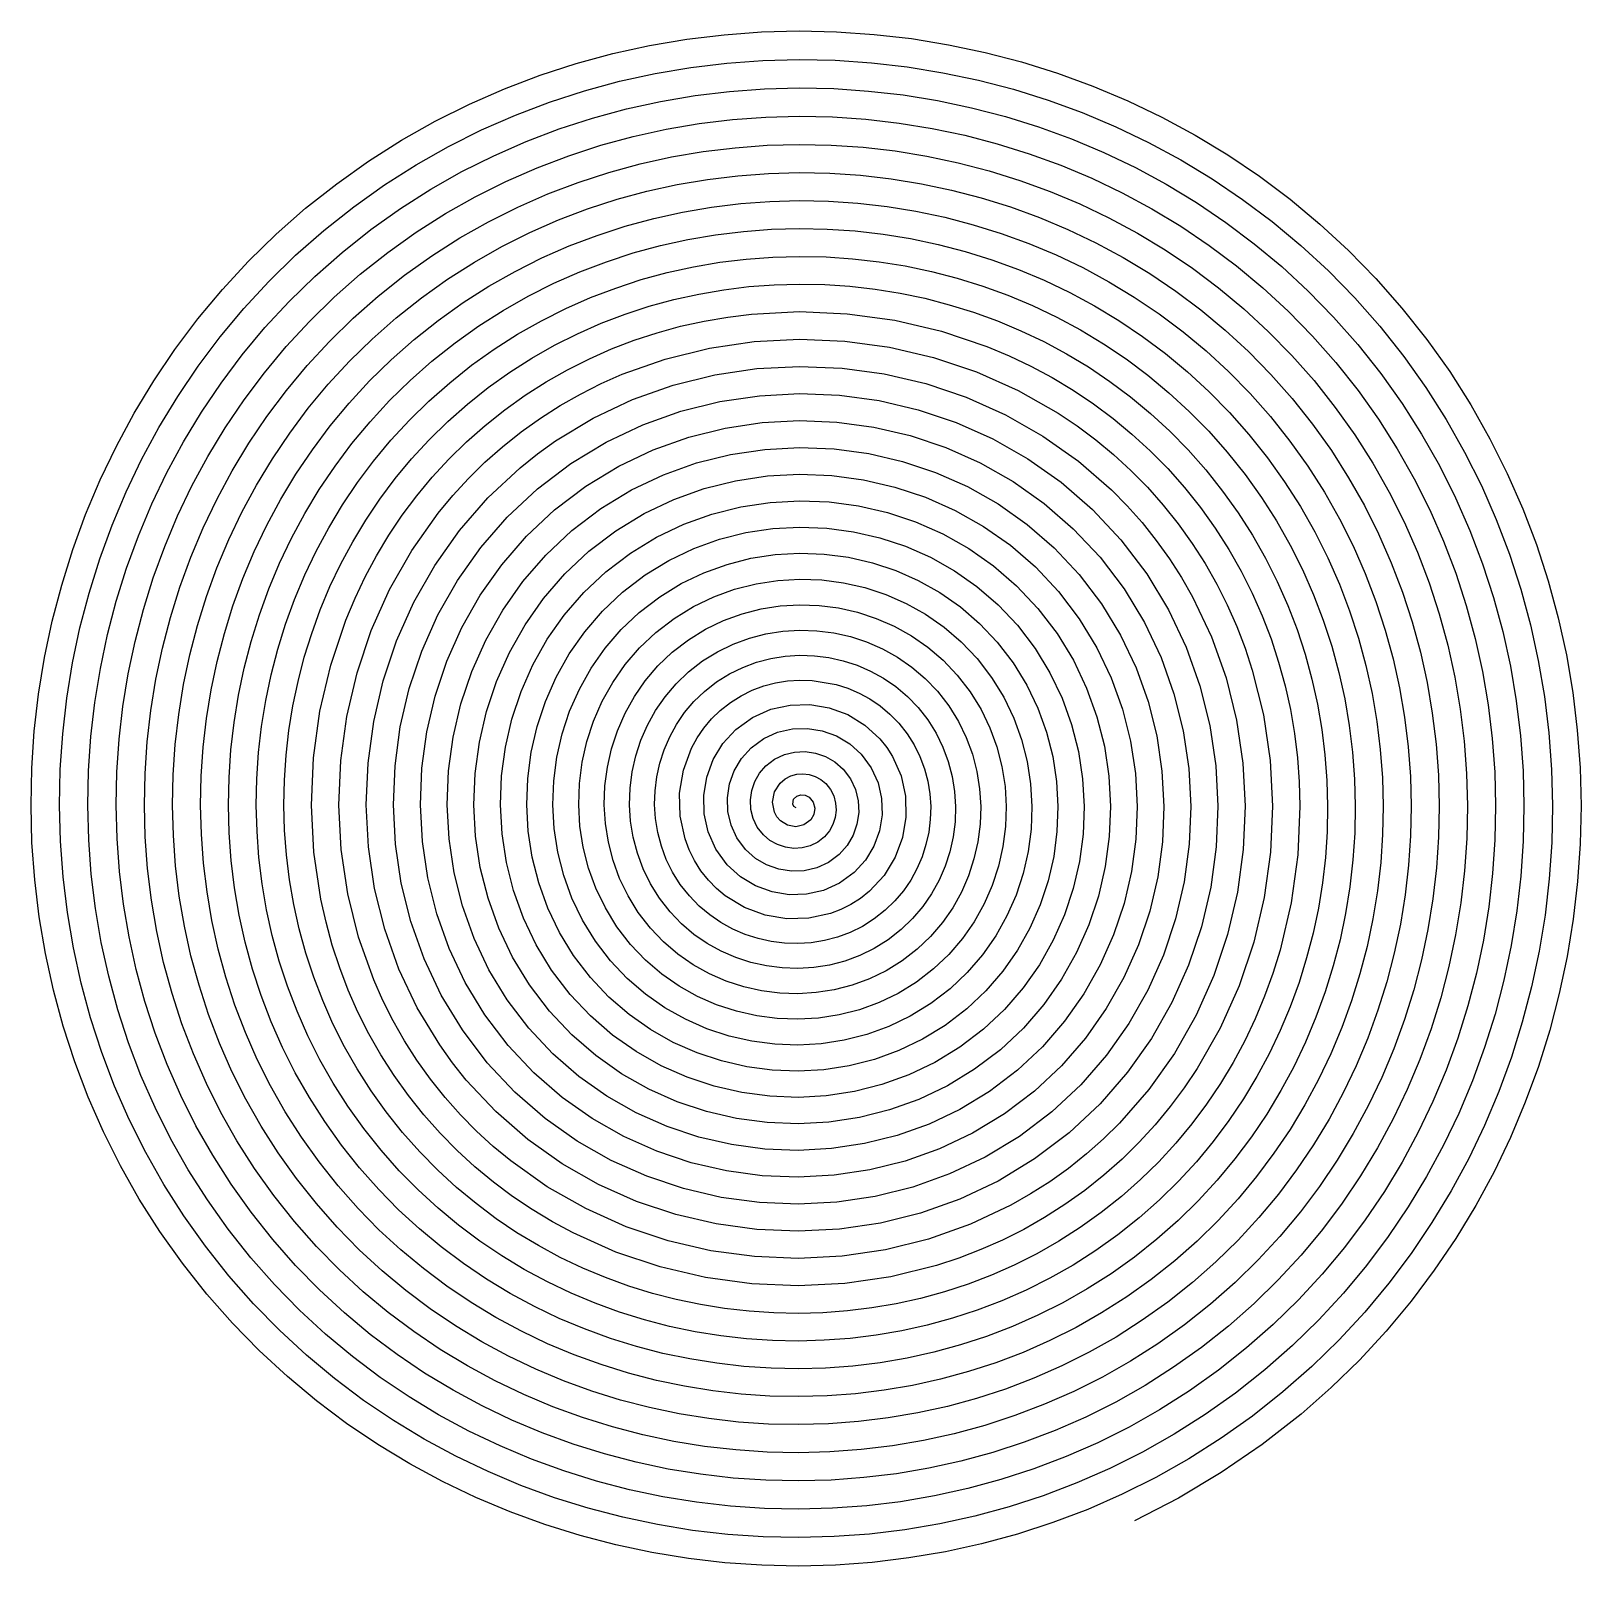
# Model space of a CAD drawing. Extents: x 3 to 205, y 45 to 245.
import ezdxf

# ---------------------------------------------------------------- set-up
doc = ezdxf.new("R2010")
doc.units = 0

msp = doc.modelspace()

# ---------------------------------------------------------------- linework, layer by layer
at = {"layer": 'Capa 1', "color": 7}
msp.add_lwpolyline([(102.998231, 143.78759), (102.702323, 143.95432), (102.562033, 144.253136), (102.66337, 144.91897), (103.070316, 145.331494), (103.606806, 145.498136), (104.180343, 145.443148), (104.698427, 145.19078), (105.232851, 144.546637), (105.42604, 143.757894), (105.304687, 142.941496), (104.89548, 142.21439), (104.010632, 141.553515), (102.960987, 141.333606), (101.892587, 141.52509), (100.951476, 142.09839), (100.486197, 142.628717), (100.160934, 143.228018), (99.914101, 144.544844), (100.178264, 145.87147), (100.920716, 147.0305), (101.570328, 147.575169), (102.298905, 147.953165), (103.080184, 148.168985), (103.887898, 148.227129), (104.695782, 148.132094), (105.477571, 147.888379), (106.206998, 147.500481), (106.8578, 146.9729), (107.483091, 146.202466), (107.91459, 145.34276), (108.157217, 144.424256), (108.215891, 143.477431), (108.095532, 142.532761), (107.801059, 141.620722), (107.337393, 140.77179), (106.709453, 140.01644), (105.816793, 139.309488), (104.824322, 138.823832), (103.766819, 138.554122), (102.67906, 138.49501), (101.595824, 138.641147), (100.551889, 138.987183), (99.582031, 139.527771), (98.72103, 140.25756), (97.931509, 141.273725), (97.391119, 142.400419), (97.094076, 143.598489), (97.034597, 144.828782), (97.206896, 146.052147), (97.605189, 147.22943), (98.223693, 148.321478), (99.056622, 149.28914), (100.197464, 150.162034), (101.4597, 150.757669), (102.799743, 151.082269), (104.174003, 151.142059), (105.538893, 150.943263), (106.850823, 150.492107), (108.066205, 149.794814), (109.14145, 148.85761), (110.098445, 147.591017), (110.74979, 146.192036), (111.102155, 144.708744), (111.162209, 143.18922), (110.936621, 141.68154), (110.432061, 140.233782), (109.655196, 138.894023), (108.612696, 137.71034), (107.219352, 136.668582), (105.682518, 135.9611), (104.054807, 135.580778), (102.388831, 135.520499), (100.737202, 135.773145), (99.152532, 136.3316), (97.687433, 137.188748), (96.394517, 138.33747), (95.267384, 139.858491), (94.503374, 141.534202), (94.094919, 143.307413), (94.03445, 145.120936), (94.3144, 146.917583), (94.9272, 148.640165), (95.865281, 150.231494), (97.121075, 151.63438), (98.770635, 152.847457), (100.586174, 153.668363), (102.505888, 154.105119), (104.467975, 154.165749), (106.410634, 153.858274), (108.272061, 153.190718), (109.990454, 152.171102), (111.50401, 150.80745), (112.803558, 149.028537), (113.681699, 147.072277), (114.146912, 145.005121), (114.207676, 142.89352), (113.872471, 140.803924), (113.149776, 138.802783), (112.04807, 136.956548), (110.575832, 135.33167), (108.666801, 133.945152), (106.568981, 133.009452), (104.353501, 132.515633), (102.091491, 132.454756), (99.854083, 132.817883), (97.712407, 133.596075), (95.737594, 134.780393), (94.000773, 136.3619), (92.526814, 138.40177), (91.533252, 140.641942), (91.010686, 143.006577), (90.949717, 145.419835), (91.340945, 147.805875), (92.17497, 150.088858), (93.442391, 152.192943), (95.13381, 154.04229), (97.305206, 155.604134), (99.688481, 156.655847), (102.203058, 157.207293), (104.768359, 157.268336), (107.303809, 156.84884), (109.728831, 155.958667), (111.962847, 154.607683), (113.925282, 152.80575), (114.818504, 151.687236), (115.575432, 150.502175), (116.68557, 147.975086), (117.266025, 145.309821), (117.327125, 142.59172), (116.879201, 139.906122), (115.932581, 137.338367), (114.497594, 134.973793), (112.584571, 132.89774), (111.401419, 131.956382), (110.148199, 131.158881), (108.836177, 130.50389), (107.476618, 129.990058), (104.659954, 129.380473), (101.788334, 129.31933), (98.951884, 129.795832), (96.240732, 130.799182), (93.745004, 132.318584), (92.606088, 133.26843), (91.554826, 134.34324), (90.565122, 135.591319), (89.726874, 136.913004), (89.038674, 138.296429), (88.499115, 139.729726), (87.860282, 142.698467), (87.79911, 145.724293), (88.304333, 148.712264), (89.364683, 151.567446), (90.099511, 152.915572), (90.968895, 154.1949), (91.971429, 155.393561), (93.105703, 156.49969), (94.418985, 157.53794), (95.809426, 158.417102), (97.264558, 159.138645), (98.771907, 159.704036), (100.319003, 160.114741), (101.893375, 160.372228), (103.482552, 160.477964), (105.074062, 160.433416), (108.214198, 159.899338), (109.737882, 159.412742), (111.214014, 158.781731), (112.630124, 158.007772), (113.973741, 157.092333), (115.232394, 156.03688), (116.39361, 154.84288), (117.480597, 153.464129), (118.400836, 152.00465), (119.155853, 150.477519), (119.747175, 148.895815), (120.176327, 147.272615), (120.444836, 145.620998), (120.554228, 143.95404), (120.506029, 142.28482), (120.301766, 140.626415), (119.942965, 138.991904), (119.431153, 137.394364), (118.767855, 135.846873), (117.954598, 134.362508), (116.992908, 132.954347), (115.884312, 131.635469), (114.630335, 130.41895), (113.185862, 129.283041), (111.657077, 128.321572), (110.057667, 127.532956), (108.401318, 126.915608), (106.701718, 126.467943), (104.972554, 126.188374), (103.227512, 126.075317), (101.48028, 126.127186), (99.744545, 126.342395), (98.033993, 126.719359), (96.362311, 127.256492), (94.743187, 127.952209), (93.190307, 128.804924), (91.717359, 129.813051), (90.338029, 130.975005), (89.066004, 132.2892), (87.880996, 133.799641), (86.878147, 135.39799), (86.055812, 137.06995), (85.412346, 138.801222), (84.946103, 140.577507), (84.655439, 142.384507), (84.538709, 144.207923), (84.594267, 146.033457), (84.820469, 147.846811), (85.215668, 149.633685), (85.778221, 151.379782), (86.506482, 153.070802), (87.398806, 154.692447), (88.453548, 156.23042), (89.669062, 157.67042), (91.043704, 158.99815), (92.62035, 160.232428), (94.288514, 161.2768), (96.033285, 162.13297), (97.839749, 162.802644), (99.692996, 163.287526), (101.578111, 163.58932), (103.480184, 163.709733), (105.3843, 163.650468), (107.275549, 163.41323), (109.139017, 162.999724), (110.959793, 162.411655), (112.722964, 161.650727), (114.413617, 160.718646), (116.01684, 159.617117), (117.517721, 158.347843), (118.901347, 156.91253), (120.185061, 155.269451), (121.271094, 153.531232), (122.161212, 151.713399), (122.85718, 149.831483), (123.360761, 147.901011), (123.673721, 145.937511), (123.797824, 143.956513), (123.734835, 141.973544), (123.486519, 140.004133), (123.05464, 138.063808), (122.440962, 136.168099), (121.647252, 134.332533), (120.675272, 132.572638), (119.526789, 130.903944), (118.203566, 129.341978), (116.707368, 127.90227), (114.997635, 126.568961), (113.189127, 125.441132), (111.297989, 124.516958), (109.34037, 123.794614), (107.332414, 123.272276), (105.29027, 122.948118), (103.230083, 122.820317), (101.168001, 122.887046), (99.120169, 123.146482), (97.102736, 123.5968), (95.131846, 124.236175), (93.223648, 125.062783), (91.394287, 126.074798), (89.65991, 127.270395), (88.036664, 128.647751), (86.540696, 130.20504), (85.157637, 131.981641), (83.987883, 133.860663), (83.029547, 135.82534), (82.280745, 137.858906), (81.739593, 139.944593), (81.404204, 142.065633), (81.272695, 144.205261), (81.34318, 146.34671), (81.613774, 148.473212), (82.082593, 150.568), (82.747752, 152.614308), (83.607365, 154.595368), (84.659547, 156.494414), (85.902415, 158.294679), (87.334082, 159.979396), (88.952664, 161.531798), (90.796339, 162.964756), (92.746093, 164.176562), (94.784538, 165.169161), (96.894284, 165.944499), (99.057942, 166.504519), (101.258123, 166.851169), (103.477437, 166.986394), (105.698496, 166.912137), (107.90391, 166.630346), (110.07629, 166.142965), (112.198247, 165.451939), (114.252392, 164.559214), (116.221336, 163.466736), (118.087689, 162.176449), (119.834063, 160.690298), (121.443067, 159.01023), (122.92607, 157.09928), (124.18005, 155.078581), (125.207011, 152.966148), (126.00896, 150.779994), (126.587903, 148.538132), (126.945845, 146.258575), (127.084792, 143.959336), (127.00675, 141.65843), (126.713726, 139.373869), (126.207724, 137.123667), (125.490752, 134.925836), (124.564813, 132.798391), (123.431916, 130.759344), (122.094064, 128.82671), (120.553265, 127.018501), (118.811524, 125.35273), (116.833103, 123.81954), (114.741256, 122.523269), (112.55462, 121.461849), (110.291835, 120.633215), (107.971542, 120.0353), (105.612378, 119.666036), (103.232985, 119.523359), (100.852, 119.6052), (98.488064, 119.909494), (96.159815, 120.434173), (93.885893, 121.177171), (91.684938, 122.136423), (89.575589, 123.309859), (87.576485, 124.695416), (85.706265, 126.291025), (83.98357, 128.09462), (82.400057, 130.140701), (81.061379, 132.3039), (79.965408, 134.564947), (79.110017, 136.904577), (78.493078, 139.303522), (78.112464, 141.742515), (77.966048, 144.202289), (78.051702, 146.663576), (78.367299, 149.107109), (78.910711, 151.513621), (79.679811, 153.863845), (80.672472, 156.138513), (81.886565, 158.318359), (83.319965, 160.384114), (84.970542, 162.316513), (86.836171, 164.096287), (88.950095, 165.730257), (91.184836, 167.111455), (93.520496, 168.242068), (95.93718, 169.124286), (98.414989, 169.760297), (100.934027, 170.152289), (103.474397, 170.302451), (106.016203, 170.212971), (108.539548, 169.886038), (111.024535, 169.323839), (113.451267, 168.528564), (115.799847, 167.5024), (118.050378, 166.247537), (120.182964, 164.766162), (122.177708, 163.060464), (124.014713, 161.132632), (125.69927, 158.950684), (127.123096, 156.64421), (128.288441, 154.233739), (129.197554, 151.739798), (129.852684, 149.182916), (130.256082, 146.583621), (130.409997, 143.96244), (130.316678, 141.339903), (129.978375, 138.736536), (129.397338, 136.17287), (128.575816, 133.66943), (127.516058, 131.246746), (126.220315, 128.925346), (124.690835, 126.725758), (122.929869, 124.66851), (120.939666, 122.77413), (118.68952, 121.038858), (116.31113, 119.572297), (113.825656, 118.372134), (111.25426, 117.436059), (108.618102, 116.761762), (105.938344, 116.346931), (103.236147, 116.189256), (100.532672, 116.286425), (97.84908, 116.636128), (95.206532, 117.236055), (92.62619, 118.083893), (90.129213, 119.177333), (87.736764, 120.514064), (85.470003, 122.091774), (83.350092, 123.908153), (81.398191, 125.96089), (79.612083, 128.279405), (78.102683, 130.729893), (76.867619, 133.290557), (75.90452, 135.939603), (75.211011, 138.655234), (74.784722, 141.415654), (74.62328, 144.19907), (74.724313, 146.983683), (75.085448, 149.7477), (75.704313, 152.469324), (76.578536, 155.12676), (77.705745, 157.698211), (79.083567, 160.161883), (80.70963, 162.49598), (82.581562, 164.678706), (84.696991, 166.688266), (87.08404, 168.525332), (89.606799, 170.077672), (92.242835, 171.347719), (94.969718, 172.337908), (97.765014, 173.050672), (100.606293, 173.488446), (103.471123, 173.653662), (106.337072, 173.548755), (109.181708, 173.176158), (111.982599, 172.538306), (114.717313, 171.637632), (117.363419, 170.476571), (119.898485, 169.057555), (122.30008, 167.383019), (124.54577, 165.455396), (126.613125, 163.277121), (128.501267, 160.821375), (130.096645, 158.226173), (131.401757, 155.514585), (132.419096, 152.709682), (133.15116, 149.834531), (133.600442, 146.912202), (133.769439, 143.965766), (133.660647, 141.018291), (133.27656, 138.092847), (132.619674, 135.212504), (131.692485, 132.40033), (130.497489, 129.679396), (129.03718, 127.07277), (127.314054, 124.603523), (125.330607, 122.294723), (123.089335, 120.16944), (120.564734, 118.230108), (117.896923, 116.591594), (115.109611, 115.25134), (112.226506, 114.20679), (109.271318, 113.455385), (106.267754, 112.994569), (103.239523, 112.821784), (100.210334, 112.934472), (97.203897, 113.330078), (94.243918, 114.006043), (91.354107, 114.95981), (88.558173, 116.188822), (85.879824, 117.690521), (83.342769, 119.46235), (80.970716, 121.501752), (78.787375, 123.80617), (76.796739, 126.399783), (75.114994, 129.140369), (73.739521, 132.003578), (72.6677, 134.965061), (71.896913, 138.000469), (71.424539, 141.085452), (71.24796, 144.195661), (71.364556, 147.306747), (71.771708, 150.394361), (72.466797, 153.434152), (73.447203, 156.401773), (74.710308, 159.272874), (76.253491, 162.023105), (78.074135, 164.628117), (80.169618, 167.063561), (82.537323, 169.305087), (85.200096, 171.347135), (88.013612, 173.072202), (90.952881, 174.482969), (93.99291, 175.582117), (97.108709, 176.372328), (100.275287, 176.856282), (103.467651, 177.036662), (106.660812, 176.916148), (109.829776, 176.497422), (112.949553, 175.783165), (115.995152, 174.776059), (118.941581, 173.478785), (121.763849, 171.894024), (124.436964, 170.024458), (126.935936, 167.872767), (129.235772, 165.441634), (131.329342, 162.709551), (133.097822, 159.822946), (134.543957, 156.807453), (135.670489, 153.688707), (136.480163, 150.492343), (136.975721, 147.243995), (137.159908, 143.969299), (137.035466, 140.693889), (136.60514, 137.4434), (135.871673, 134.243467), (134.837808, 131.119725), (133.506289, 128.097808), (131.87986, 125.203351), (129.961264, 122.461989), (127.753245, 119.899357), (125.258546, 117.54109), (122.457009, 115.395895), (119.497162, 113.583913), (116.405286, 112.102339), (113.207659, 110.948367), (109.930562, 110.119191), (106.600273, 109.612006), (103.243074, 109.424006), (99.885243, 109.552384), (96.553059, 109.994335), (93.272803, 110.747053), (90.070755, 111.807733), (86.973193, 113.173569), (84.006397, 114.841754), (81.196648, 116.809483), (78.570224, 119.07395), (76.153405, 121.63235), (73.95648, 124.503484), (72.10091, 127.536722), (70.583827, 130.705139), (69.402362, 133.981807), (68.553646, 137.339803), (68.034813, 140.752199), (67.842994, 144.19207), (67.975319, 147.63249), (68.428922, 151.046534), (69.200934, 154.407276), (70.288486, 157.687789), (71.688711, 160.861149), (73.398739, 163.900429), (75.415704, 166.778704), (77.736736, 169.469047), (80.358968, 171.944533), (83.299838, 174.193289), (86.406614, 176.092532), (89.651723, 177.645195), (93.007591, 178.854207), (96.446645, 179.722499), (99.941312, 180.253002), (103.464019, 180.448647), (106.987193, 180.312365), (110.483259, 179.847087), (113.924646, 179.055742), (117.283779, 177.941263), (120.533086, 176.506579), (123.644993, 174.754622), (126.591928, 172.688322), (129.346316, 170.310611), (131.880584, 167.624418), (134.18127, 164.613675), (136.124271, 161.433217), (137.712581, 158.111266), (138.949192, 154.676044), (139.837098, 151.155772), (140.379293, 147.578673), (140.57877, 143.972969), (140.438522, 140.366881), (139.961543, 136.788632), (139.150826, 133.266444), (138.009366, 129.828538), (136.540154, 126.503137), (134.746186, 123.318463), (132.630453, 120.302737), (130.19595, 117.484182), (127.44567, 114.89102), (124.364921, 112.538307), (121.110641, 110.551467), (117.7117, 108.927445), (114.196972, 107.663183), (110.595328, 106.755627), (106.93564, 106.20172), (103.246779, 105.998405), (99.557619, 106.142626), (95.897031, 106.631328), (92.293887, 107.461454), (88.777059, 108.629948), (85.375419, 110.133754), (82.117839, 111.969815), (79.033191, 114.135075), (76.150347, 116.626479), (73.498179, 119.44097), (71.093343, 122.591857), (69.062584, 125.9201), (67.402784, 129.396175), (66.110823, 132.990559), (65.183582, 136.673728), (64.617942, 140.41616), (64.410785, 144.188332), (64.55899, 147.960719), (65.059439, 151.703799), (65.909014, 155.388049), (67.104594, 158.983946), (68.643061, 162.461966), (70.521296, 165.792586), (72.736179, 168.946282), (75.284593, 171.893533), (78.163417, 174.604814), (81.38457, 177.061867), (84.786908, 179.136623), (88.340258, 180.832266), (92.014442, 182.151977), (95.779285, 183.098938), (99.604612, 183.67633), (103.460246, 183.887337), (107.316013, 183.73514), (111.141736, 183.222921), (114.90724, 182.353862), (118.58235, 181.131145), (122.136889, 179.557953), (125.540682, 177.637466), (128.763553, 175.372868), (131.775326, 172.767339), (134.545827, 169.824063), (137.055189, 166.532518), (139.174021, 163.055949), (140.905569, 159.425186), (142.253078, 155.671058), (143.219793, 151.824394), (143.808958, 147.916023), (144.02382, 143.976776), (143.867623, 140.03748), (143.343611, 136.128966), (142.455032, 132.282063), (141.205128, 128.5276), (139.597146, 124.896406), (137.63433, 121.419311), (135.319926, 118.127143), (132.657179, 115.050733), (129.649333, 112.22091), (126.28727, 109.659148), (122.73634, 107.496163), (119.028026, 105.728647), (115.193813, 104.353293), (111.265184, 103.366791), (107.273623, 102.765833), (103.250616, 102.547111), (99.227645, 102.707318), (95.236195, 103.243143), (91.30775, 104.15128), (87.473793, 105.428419), (83.76581, 107.071253), (80.215284, 109.076474), (76.853699, 111.440772), (73.712539, 114.16084), (70.823288, 117.23337), (68.209039, 120.666072), (66.001829, 124.291492), (64.198286, 128.07749), (62.79504, 131.991927), (61.788718, 136.002662), (61.175949, 140.077555), (60.953361, 144.184467), (61.117584, 148.291257), (61.665244, 152.365786), (62.592972, 156.375912), (63.897395, 160.289498), (65.575141, 164.074401), (67.62284, 167.698484), (70.037119, 171.129604), (72.814608, 174.335623), (75.951934, 177.284401), (79.455395, 179.951226), (83.155431, 182.202736), (87.019246, 184.042366), (91.014043, 185.473551), (95.107024, 186.499725), (99.265392, 187.124324), (103.45635, 187.350783), (107.647102, 187.182536), (111.80485, 186.623019), (115.896797, 185.675666), (119.890146, 184.343912), (123.7521, 182.631193), (127.449863, 180.540942), (130.950636, 178.076596), (134.221623, 175.241588), (137.230027, 172.039354), (139.949514, 168.465016), (142.245397, 164.690239), (144.121173, 160.748478), (145.580341, 156.673189), (146.6264, 152.497825), (147.262848, 148.255844), (147.493183, 143.980699), (147.320904, 139.705847), (146.749509, 135.464742), (145.782497, 131.290839), (144.423366, 127.217594), (142.675614, 123.278462), (140.542739, 119.506899), (138.028241, 115.936359), (135.135618, 112.600297), (131.868367, 109.53217), (128.223035, 106.759937), (124.373395, 104.419611), (120.35356, 102.507631), (116.197646, 101.020434), (111.939766, 99.954459), (107.614035, 99.306144), (103.254567, 99.071927), (98.895477, 99.248245), (94.57088, 99.831537), (90.314889, 100.818242), (86.161619, 102.204796), (82.145185, 103.987638), (78.299701, 106.163207), (74.659282, 108.72794), (71.258041, 111.678275), (68.130094, 115.01065), (65.305031, 118.727089), (62.920192, 122.651714), (60.971952, 126.749747), (59.456683, 130.986417), (58.370762, 135.326946), (57.710562, 139.736561), (57.472458, 144.180487), (57.652824, 148.623949), (58.248034, 153.032173), (59.254464, 157.370383), (60.668486, 161.603805), (62.486476, 165.697665), (64.704808, 169.617187), (67.319857, 173.327597), (70.327996, 176.79412), (73.725601, 179.981981), (77.513259, 182.859955), (81.512984, 185.289377), (85.68934, 187.273934), (90.00689, 188.817317), (94.430199, 189.923215), (98.92383, 190.595318), (103.452346, 190.837314), (107.980314, 190.652894), (112.472294, 190.045746), (116.892853, 189.01956), (121.206554, 187.578025), (125.37796, 185.724831), (129.371636, 183.463667), (133.152145, 180.798222), (136.684052, 177.732186), (139.93192, 174.269248), (142.862886, 170.41026), (145.336958, 166.335317), (147.357887, 162.080517), (148.929427, 157.681961), (150.055332, 153.175745), (150.739355, 148.597968), (150.985249, 143.98473), (150.796767, 139.372127), (150.177662, 134.79626), (149.131688, 130.293225), (147.662598, 125.899122), (145.774144, 121.65005), (143.470081, 117.582106), (140.754161, 113.731389), (137.630138, 110.133997), (134.101765, 106.82603), (130.171337, 103.841992), (126.021061, 101.323205), (121.687699, 99.26585), (117.208011, 97.66611), (112.618762, 96.520169), (107.956711, 95.82421), (103.258621, 95.574414), (98.561254, 95.766965), (93.901372, 96.398046), (89.315737, 97.463839), (84.841111, 98.960528), (80.514255, 100.884295), (76.371931, 103.231322), (72.450902, 105.997794), (68.787929, 109.179892), (65.419774, 112.7738), (62.382586, 116.775775), (59.819015, 121.001498), (57.72518, 125.413542), (56.0972, 129.974482), (54.931193, 134.64689), (54.223279, 139.393341), (53.969576, 144.176409), (54.166203, 148.958666), (54.809279, 153.702688), (55.894923, 158.371047), (57.419252, 162.926317), (59.378388, 167.331072), (61.768447, 171.547886), (64.585549, 175.539332), (67.825813, 179.267984), (71.485357, 182.696416), (75.558983, 185.786831), (79.860262, 188.39525), (84.351102, 190.525617), (88.993413, 192.181878), (93.749101, 193.367978), (98.580076, 194.087864), (103.448246, 194.345479), (108.315519, 194.144769), (113.143803, 193.48968), (117.895007, 192.384156), (122.531039, 190.832144), (127.013807, 188.837589), (131.30522, 186.404435), (135.367186, 183.536628), (139.161613, 180.238114), (142.65041, 176.512837), (145.794129, 172.367455), (148.447459, 167.990509), (150.614411, 163.420757), (152.298993, 158.696957), (153.505215, 153.857867), (154.237088, 148.942245), (154.498619, 143.98885), (154.29382, 139.036438), (153.626699, 134.12377), (152.501266, 129.289601), (150.92153, 124.572691), (148.891502, 120.011798), (146.41519, 115.645679), (143.496604, 111.513092), (140.139754, 107.652797), (136.348649, 104.10355), (132.131409, 100.906454), (127.678688, 98.20815), (123.029912, 96.004563), (118.224507, 94.29162), (113.301897, 93.065247), (108.301508, 92.321371), (103.262766, 92.055917), (98.225096, 92.264811), (93.227922, 92.943981), (88.310671, 94.089352), (83.512768, 95.69685), (78.873638, 97.762402), (74.432707, 100.281933), (70.2294, 103.251371), (66.303142, 106.666641), (62.693359, 110.52367), (59.442811, 114.81287), (56.69947, 119.341472), (54.459198, 124.069383), (52.717856, 128.956509), (51.471306, 133.962757), (50.71541, 139.048032), (50.44603, 144.172241), (50.659027, 149.29529), (51.350265, 154.377087), (52.515603, 159.377537), (54.150905, 164.256546), (56.252031, 168.974021), (58.814845, 173.489869), (61.835207, 177.763995), (65.30898, 181.756306), (69.232025, 185.426709), (73.593284, 188.730781), (78.197873, 191.51922), (83.005028, 193.796228), (87.973987, 195.566008), (93.063987, 196.832763), (98.234265, 197.600694), (103.444059, 197.874005), (108.652605, 197.656898), (113.819141, 196.953577), (118.902904, 195.768243), (123.863131, 194.105099), (128.659059, 191.968348), (133.249926, 189.362192), (137.594969, 186.290835), (141.653424, 182.758478), (145.38453, 178.769324), (148.742198, 174.335908), (151.575794, 169.655229), (153.889586, 164.768722), (155.687841, 159.717818), (156.974826, 154.543952), (157.754809, 149.288555), (158.032055, 143.993061), (157.810834, 138.698902), (157.095411, 133.447511), (155.890053, 128.280322), (154.199029, 123.238768), (152.026605, 118.36428), (149.377047, 113.698293), (146.254624, 109.282238), (142.663603, 105.15755), (138.60825, 101.36566), (134.102578, 97.954324), (129.345707, 95.075509), (124.37974, 92.724883), (119.246782, 90.898114), (113.988935, 89.590872), (108.648305, 88.798823), (103.266995, 88.517636), (97.887108, 88.74298), (92.55075, 89.470522), (87.300024, 90.695931), (82.177033, 92.414876), (77.223882, 94.623023), (72.482675, 97.316042), (67.995515, 100.489601), (63.804507, 104.139367), (59.951754, 108.26101), (58.15132, 110.515455), (56.486681, 112.839032), (53.562589, 117.672196), (51.175083, 122.717726), (49.319764, 127.932848), (47.992238, 133.274784), (47.188108, 138.700759), (46.902976, 144.167998), (47.132447, 149.633724), (47.872124, 155.055161), (49.117611, 160.389535), (50.864511, 165.594068), (53.108428, 170.625986), (55.844964, 175.442512), (59.069725, 180.00087), (62.778313, 184.258285), (66.966331, 188.171981), (69.256462, 190.000381), (71.616797, 191.69086), (76.526354, 194.660287), (81.651552, 197.084722), (86.948944, 198.968626), (92.37508, 200.316462), (97.886513, 201.132689), (103.439792, 201.42177), (108.991471, 201.188165), (114.498099, 200.436336), (119.916229, 199.170745), (125.202412, 197.395851), (130.3132, 195.116118), (135.205143, 192.336005), (139.834793, 189.059975), (144.158702, 185.292487), (146.192425, 183.225842), (148.13342, 181.038005), (149.989822, 178.712141), (151.706174, 176.315001), (153.283042, 173.8521), (154.720992, 171.328954), (157.182402, 166.123986), (159.094928, 160.744218), (160.463098, 155.233774), (161.291436, 149.636776), (161.584471, 143.997346), (161.346726, 138.359606), (160.58273, 132.767678), (159.297007, 127.265685), (157.494084, 121.897748), (155.178486, 116.707991), (152.354741, 111.740536), (149.027375, 107.039504), (145.200912, 102.649018), (143.101934, 100.584018), (140.87988, 98.6132), (138.518237, 96.728762), (136.084245, 94.986505), (133.583502, 93.385855), (131.021609, 91.926238), (125.736768, 89.427808), (120.27452, 87.486624), (114.679661, 86.098095), (108.996988, 85.25763), (103.271298, 84.960638), (97.547386, 85.202528), (91.870051, 85.978708), (86.284089, 87.284588), (80.834297, 89.115578), (75.565471, 91.467085), (70.522408, 94.334518), (65.749906, 97.713288), (63.479113, 99.592989), (61.29276, 101.598802), (59.196444, 103.730154), (57.195767, 105.98647), (55.283258, 108.383935), (53.515063, 110.854825), (51.890602, 113.393456), (50.409291, 115.994144), (49.07055, 118.651205), (47.873795, 121.358955), (45.903919, 126.903786), (44.495005, 132.583164), (43.6424, 138.351618), (43.341445, 144.163675), (43.587487, 149.973864), (44.375867, 155.736712), (45.701931, 161.406747), (47.561021, 166.938497), (49.948484, 172.28649), (52.859661, 177.405254), (56.289897, 182.249316), (58.198207, 184.554124), (60.234536, 186.773205), (62.398302, 188.900874), (64.688922, 190.931448), (67.122254, 192.872062), (69.630087, 194.666225), (72.206653, 196.314527), (74.846184, 197.817557), (77.542911, 199.175906), (80.291064, 200.390165), (85.91858, 202.388768), (91.682582, 203.81809), (97.536923, 204.682851), (103.435454, 204.987772), (109.332027, 204.737574), (115.180493, 203.936978), (120.934705, 202.590706), (126.548514, 200.703478), (131.975771, 198.280017), (137.170328, 195.325042), (139.665923, 193.649712), (142.086038, 191.843275), (144.424903, 189.90632), (146.676751, 187.839437), (148.835813, 185.643217), (150.89632, 183.31825), (152.865074, 180.849007), (154.685236, 178.304185), (156.357407, 175.689637), (157.882183, 173.011217), (159.260163, 170.274776), (160.491946, 167.486169), (161.578129, 164.651249), (162.519311, 161.775868), (163.969066, 155.92714), (164.845996, 149.986808), (165.154887, 144.001699), (164.900526, 138.018638), (164.0877, 132.084449), (162.721194, 126.245959), (160.805794, 120.549993), (158.346288, 115.043375), (155.347461, 109.772932), (153.647298, 107.240909), (151.8141, 104.785488), (149.848465, 102.412524), (147.750991, 100.127869), (145.522276, 97.937377), (143.16292, 95.8469), (140.657724, 93.849975), (138.075869, 92.003782), (135.423294, 90.307715), (132.705937, 88.761168), (129.929736, 87.363534), (127.100627, 86.114206), (124.22455, 85.012579), (121.307442, 84.058046), (115.373885, 82.587835), (109.347459, 81.698723), (103.275668, 81.385857), (97.206015, 81.644386), (91.186002, 82.469459), (85.263133, 83.856224), (79.484911, 85.799829), (73.89884, 88.295423), (71.192705, 89.7487), (68.552422, 91.338155), (65.983927, 93.063181), (63.49316, 94.923173), (61.086058, 96.917523), (58.768558, 99.045625), (56.546599, 101.306873), (54.426119, 103.70066), (52.400988, 106.241852), (50.528734, 108.860783), (48.808743, 111.551429), (47.240398, 114.307769), (45.823087, 117.123779), (44.556194, 119.993437), (43.439105, 122.910719), (42.471205, 125.869604), (41.65188, 128.864068), (40.980514, 131.888089), (40.079205, 138.00071), (39.76236, 144.159285), (40.025062, 150.315633), (40.862395, 156.421572), (42.269443, 162.428919), (44.241287, 168.289493), (45.437472, 171.149684), (46.773012, 173.955113), (48.247293, 176.699758), (49.8597, 179.377596), (51.609619, 181.982605), (53.496435, 184.508761), (55.519533, 186.950042), (57.678299, 189.300425), (59.972119, 191.553888), (62.400377, 193.704408), (64.977608, 195.757776), (67.633659, 197.656121), (70.362423, 199.400065), (73.157791, 200.990231), (76.013657, 202.427242), (78.923912, 203.711721), (81.882448, 204.844289), (84.883159, 205.825571), (87.919936, 206.656189), (90.986672, 207.336765), (94.077259, 207.867923), (97.185589, 208.250286), (103.43105, 208.571114), (109.674193, 208.304232), (115.866157, 207.454623), (121.958081, 206.027269), (127.901103, 204.027151), (130.801507, 202.813863), (133.646363, 201.459253), (136.429562, 199.963943), (139.144998, 198.328556), (141.786563, 196.553715), (144.348149, 194.640042), (146.823648, 192.588161), (149.206953, 190.398695), (151.491956, 188.072265), (153.67255, 185.609495), (155.754188, 182.996184), (157.678654, 180.302969), (159.446577, 177.536045), (161.05859, 174.701603), (162.515323, 171.805837), (163.817407, 168.854938), (164.965473, 165.855101), (165.960152, 162.812516), (166.802075, 159.733377), (167.491872, 156.623877), (168.030176, 153.490209), (168.417616, 150.338564), (168.654824, 147.175136), (168.742431, 144.006118), (168.471365, 137.676079), (167.609465, 131.397991), (166.161779, 125.221393), (165.219844, 122.186635), (164.133355, 119.195828), (162.902944, 116.255164), (161.529241, 113.370837), (160.012877, 110.549038), (158.354483, 107.795961), (156.554691, 105.117798), (154.61413, 102.520742), (152.533433, 100.010985), (150.31323, 97.594721), (147.954152, 95.278142), (145.45683, 93.06744), (142.807398, 90.9575), (140.076979, 89.006884), (137.271851, 87.214954), (134.398292, 85.58107), (131.462579, 84.104593), (128.470991, 82.784884), (125.429806, 81.621304), (122.3453, 80.613213), (119.223752, 79.759972), (116.07144, 79.060943), (112.894641, 78.515486), (109.699633, 78.122962), (106.492695, 77.882732), (103.280103, 77.794156), (100.068136, 77.856596), (96.863071, 78.069412), (93.671187, 78.431966), (90.498761, 78.943618), (87.35207, 79.603728), (84.237393, 80.411658), (81.161008, 81.366769), (78.129192, 82.468421), (75.148223, 83.715976), (72.224379, 85.108793), (69.363938, 86.646235), (66.573177, 88.327662), (63.858374, 90.152434), (61.225808, 92.119913), (58.681755, 94.229459), (56.232494, 96.480433), (53.884303, 98.872197), (51.643459, 101.40411), (49.505186, 104.089704), (47.528392, 106.857371), (45.712429, 109.700746), (44.05665, 112.613467), (42.560407, 115.589171), (41.223053, 118.621495), (40.043941, 121.704076), (39.022423, 124.83055), (38.157853, 127.994556), (37.449582, 131.189729), (36.896964, 134.409707), (36.49935, 137.648126), (36.256094, 140.898624), (36.166549, 144.154838), (36.230066, 147.410405), (36.445999, 150.658961), (36.813701, 153.894144), (37.332523, 157.10959), (38.001819, 160.298937), (38.820941, 163.455822), (39.789242, 166.573881), (40.906075, 169.646752), (42.170791, 172.668071), (43.582745, 175.631475), (45.141288, 178.530602), (46.845773, 181.359089), (48.695553, 184.110572), (50.689981, 186.778688), (52.828409, 189.357075), (55.110189, 191.839369), (57.534675, 194.219207), (60.101219, 196.490227), (62.823016, 198.656864), (65.627971, 200.659866), (68.509636, 202.499888), (71.461562, 204.177587), (74.477302, 205.693617), (77.550407, 207.048635), (80.674428, 208.243295), (83.842918, 209.278254), (87.049428, 210.154167), (90.28751, 210.871689), (93.550714, 211.431477), (96.832594, 211.834185), (100.1267, 212.080469), (103.426585, 212.170985), (106.725799, 212.106388), (110.017896, 211.887334), (113.296425, 211.514479), (116.554939, 210.988477), (119.78699, 210.309985), (122.986129, 209.479658), (126.145909, 208.498152), (129.259879, 207.366122), (132.321593, 206.084223), (135.324602, 204.653112), (138.262458, 203.073444), (141.128711, 201.345873), (143.916915, 199.471057), (146.62062, 197.449651), (149.233379, 195.282309), (151.748742, 192.969688), (154.160262, 190.512443), (156.46149, 187.91123), (158.656522, 185.153191), (160.685761, 182.310906), (162.549869, 179.390909), (164.249511, 176.399734), (165.785351, 173.343914), (167.158052, 170.229983), (168.368278, 167.064475), (169.416694, 163.853924), (170.303961, 160.604863), (171.030746, 157.323826), (171.59771, 154.017347), (172.005518, 150.69196), (172.254834, 147.354198), (172.346322, 144.010595), (172.280644, 140.667685), (172.058466, 137.332001), (171.680451, 134.010078), (171.147262, 130.708449), (170.459564, 127.433647), (169.618019, 124.192207), (168.623293, 120.990663), (167.476048, 117.835547), (166.176948, 114.733394), (164.726658, 111.690738), (163.125841, 108.714112), (161.375161, 105.810049), (159.475281, 102.985085), (157.426865, 100.245752), (155.230577, 97.598584), (152.887081, 95.050116), (150.397041, 92.60688), (147.76112, 90.27541), (144.9668, 88.051953), (142.087146, 85.996451), (139.128776, 84.108232), (136.09831, 82.386624), (133.002367, 80.830955), (129.847566, 79.440552), (126.640527, 78.214745), (123.387869, 77.15286), (120.096211, 76.254226), (116.772173, 75.518171), (113.422373, 74.944023), (110.053431, 74.53111), (106.671966, 74.27876), (103.284597, 74.1863), (99.897944, 74.25306), (96.518626, 74.478366), (93.153262, 74.861548), (89.808471, 75.401932), (86.490872, 76.098847), (83.207086, 76.951621), (79.96373, 77.959582), (76.767425, 79.122058), (73.62479, 80.438377), (70.542443, 81.907867), (67.527004, 83.529856), (64.585092, 85.303671), (61.723327, 87.228642), (58.948328, 89.304096), (56.266714, 91.52936), (53.685104, 93.903764), (51.210118, 96.426634), (48.848374, 99.0973), (46.596462, 101.92794), (44.514668, 104.845004), (42.602312, 107.841788), (40.858714, 110.911587), (39.283194, 114.047696), (37.875071, 117.243409), (36.633665, 120.492024), (35.558296, 123.786834), (34.648284, 127.121134), (33.902948, 130.48822), (33.321608, 133.881388), (32.903585, 137.293931), (32.648197, 140.719146), (32.554764, 144.150327), (32.622607, 147.58077), (32.851045, 151.003769), (33.239398, 154.41262), (33.786986, 157.800619), (34.493128, 161.16106), (35.357144, 164.487238), (36.378354, 167.772449), (37.556078, 171.009987), (38.889635, 174.193148), (40.378346, 177.315228), (42.021529, 180.36952), (43.818506, 183.349321), (45.768595, 186.247926), (47.871116, 189.058629), (50.12539, 191.774726), (52.530735, 194.389512), (55.086472, 196.896282), (57.791921, 199.288332), (60.65892, 201.568729), (63.613434, 203.676842), (66.648673, 205.61336), (69.757846, 207.37897), (72.934164, 208.974362), (76.170835, 210.400224), (79.461069, 211.657245), (82.798075, 212.746112), (86.175063, 213.667515), (89.585243, 214.422141), (93.021823, 215.010679), (96.478014, 215.433819), (99.947024, 215.692247), (103.422064, 215.786653), (106.896343, 215.717726), (110.36307, 215.486152), (113.815454, 215.092622), (117.246706, 214.537824), (120.650034, 213.822445), (124.018648, 212.947175), (127.345758, 211.912702), (130.624574, 210.719714), (133.848303, 209.3689), (137.010157, 207.860948), (140.103344, 206.196547), (143.121075, 204.376385), (146.056557, 202.401152), (148.903002, 200.271534), (151.653618, 197.988221), (154.301615, 195.551901), (156.840203, 192.963262), (159.26259, 190.222994), (161.571501, 187.319599), (163.70596, 184.327596), (165.666664, 181.253862), (167.454309, 178.105272), (169.069593, 174.888704), (170.513212, 171.611034), (171.785863, 168.279137), (172.888242, 164.89989), (173.821046, 161.480169), (174.584972, 158.026852), (175.180716, 154.546813), (175.608976, 151.046929), (175.870448, 147.534077), (175.965828, 144.015133), (175.895814, 140.496973), (175.661102, 136.986474), (175.262389, 133.490511), (174.700372, 130.015961), (173.975747, 126.569701), (173.089211, 123.158606), (172.04146, 119.789553), (170.833192, 116.469419), (169.465103, 113.205079), (167.93789, 110.003409), (166.252249, 106.871287), (164.408878, 103.815589), (162.408472, 100.843189), (160.25173, 97.960966), (157.939346, 95.175796), (155.472019, 92.494553), (152.850445, 89.924116), (150.07532, 87.47136), (147.135491, 85.133905), (144.10596, 82.973071), (140.993691, 80.988155), (137.805645, 79.178451), (134.548785, 77.543254), (131.230072, 76.08186), (127.856469, 74.793562), (124.434938, 73.677658), (120.972442, 72.73344), (117.475941, 71.960204), (113.952399, 71.357246), (110.408777, 70.923861), (106.852039, 70.659343), (103.289145, 70.562987), (99.727058, 70.634088), (96.172741, 70.871942), (92.633155, 71.275844), (89.115262, 71.845088), (85.626025, 72.57897), (82.172406, 73.476784), (78.761367, 74.537826), (75.399871, 75.76139), (72.094878, 77.146772), (68.853353, 78.693266), (65.682255, 80.400168), (62.588549, 82.266773), (59.579196, 84.292376), (56.661158, 86.476271), (53.841397, 88.817754), (51.126875, 91.31612), (48.524556, 93.970664), (46.0414, 96.78068), (43.675372, 99.756981), (41.488139, 102.824078), (39.478987, 105.974921), (37.647203, 109.202464), (35.992074, 112.499659), (34.512886, 115.859456), (33.208927, 119.274807), (32.079483, 122.738666), (31.12384, 126.243983), (30.341286, 129.783711), (29.731108, 133.350801), (29.292591, 136.938205), (29.025024, 140.538876), (28.927692, 144.145765), (28.999882, 147.751823), (29.240881, 151.350004), (29.649977, 154.933258), (30.226455, 158.494538), (30.969603, 162.026795), (31.878706, 165.522981), (32.953053, 168.976049), (34.191929, 172.37895), (35.594622, 175.724637), (37.160418, 179.00606), (38.888604, 182.216172), (40.778467, 185.347924), (42.829294, 188.394269), (45.04037, 191.348159), (47.410984, 194.202545), (49.940421, 196.95038), (52.62797, 199.584614), (55.472915, 202.098201), (58.485725, 204.49283), (61.590425, 206.706489), (64.779883, 208.739901), (68.046963, 210.593788), (71.384531, 212.268869), (74.785453, 213.765868), (78.242596, 215.085505), (81.748825, 216.228502), (85.297005, 217.19558), (88.880003, 217.987462), (92.490685, 218.604868), (96.121916, 219.04852), (99.766562, 219.31914), (103.41749, 219.417449), (107.067564, 219.344168), (110.709651, 219.10002), (114.336617, 218.685725), (117.941327, 218.102005), (121.516648, 217.349582), (125.055444, 216.429177), (128.550583, 215.341512), (131.99493, 214.087308), (135.381351, 212.667287), (138.702711, 211.082169), (141.951876, 209.332678), (145.121713, 207.419534), (148.205087, 205.343458), (151.194864, 203.105173), (154.08391, 200.705399), (156.865091, 198.144859), (159.531272, 195.424273), (162.07532, 192.544364), (164.498578, 189.495009), (166.738691, 186.352667), (168.796387, 183.124557), (170.672397, 179.817901), (172.367451, 176.439918), (173.882278, 172.997829), (175.217608, 169.498854), (176.374171, 165.950213), (177.352697, 162.359126), (178.153915, 158.732814), (178.778556, 155.078498), (179.227348, 151.403396), (179.501023, 147.71473), (179.600309, 144.01972), (179.525937, 140.325586), (179.278636, 136.639548), (178.859136, 132.968827), (178.268168, 129.320643), (177.506459, 125.702216), (176.574742, 122.120766), (175.473744, 118.583515), (174.204197, 115.097681), (172.766829, 111.670485), (171.162371, 108.309148), (169.391553, 105.02089), (167.455103, 101.81293), (165.353753, 98.69249), (163.088232, 95.66679), (160.659269, 92.74305), (158.067594, 89.928489), (155.313938, 87.230329), (152.39903, 84.65579), (149.313094, 82.203875), (146.133073, 79.937285), (142.866273, 77.855281), (139.520002, 75.957126), (136.101564, 74.242081), (132.618268, 72.709409), (129.077419, 71.358371), (125.486323, 70.188229), (121.852288, 69.198245), (118.18262, 68.387681), (114.484625, 67.755798), (110.765609, 67.30186), (107.03288, 67.025128), (103.293743, 66.924863), (99.555506, 67.000327), (95.825474, 67.250784), (92.110955, 67.675493), (88.419254, 68.273719), (84.757678, 69.044721), (81.133534, 69.987763), (77.554127, 71.102105), (74.026766, 72.387011), (70.558755, 73.841742), (67.157402, 75.46556), (63.830013, 77.257726), (60.583894, 79.217503), (57.426352, 81.344153), (54.364694, 83.636938), (51.406225, 86.095119), (48.558253, 88.717958), (45.828084, 91.504718), (43.223024, 94.45466), (40.742424, 97.577213), (38.449329, 100.79495), (36.342994, 104.100478), (34.422672, 107.486404), (32.687616, 110.945335), (31.13708, 114.46988), (29.770319, 118.052644), (28.586584, 121.686235), (27.585131, 125.363261), (26.765212, 129.076328), (26.126081, 132.818044), (25.666992, 136.581016), (25.387199, 140.357851), (25.285955, 144.141157), (25.362514, 147.923541), (25.616129, 151.697609), (26.046054, 155.45597), (26.651543, 159.19123), (27.431849, 162.895997), (28.386226, 166.562878), (29.513927, 170.184479), (30.814207, 173.753409), (32.286318, 177.262275), (33.929514, 180.703683), (35.74305, 184.070242), (37.726178, 187.354557), (39.878153, 190.549237), (42.198227, 193.646889), (44.685655, 196.640119), (47.339689, 199.521536), (50.159585, 202.283746), (53.144595, 204.919356), (56.303801, 207.428669), (59.55929, 209.748292), (62.903584, 211.878982), (66.329203, 213.821493), (69.828668, 215.576578), (73.3945, 217.144994), (77.019219, 218.527494), (80.695348, 219.724834), (84.415406, 220.737768), (88.171914, 221.56705), (91.957393, 222.213436), (95.764365, 222.67768), (99.585349, 222.960536), (103.412867, 223.06276), (107.23944, 222.985106), (111.057588, 222.728329), (114.859832, 222.293183), (118.638694, 221.680424), (122.386693, 220.890805), (126.096352, 219.925081), (129.76019, 218.784008), (133.370728, 217.46834), (136.920488, 215.978831), (140.40199, 214.316237), (143.807756, 212.481311), (147.130305, 210.474809), (150.362159, 208.297486), (153.495838, 205.950095), (156.523864, 203.433392), (159.438758, 200.748131), (162.233039, 197.895067), (164.89923, 194.874955), (167.437282, 191.679062), (169.783459, 188.385784), (171.938526, 185.002687), (173.903245, 181.537338), (175.678379, 177.9973), (177.264691, 174.390141), (178.662944, 170.723426), (179.873902, 167.00472), (180.898326, 163.241589), (181.73698, 159.441598), (182.390628, 155.612313), (182.860031, 151.761301), (183.145954, 147.896125), (183.249158, 144.024353), (183.170408, 140.153549), (182.910465, 136.29128), (182.470093, 132.44511), (181.850056, 128.622606), (181.051115, 124.831333), (180.074034, 121.078856), (178.919577, 117.372742), (177.588505, 113.720556), (176.081582, 110.129863), (174.399571, 106.608229), (172.543235, 103.16322), (170.513337, 99.802401), (168.310639, 96.533338), (165.935906, 93.363597), (163.389899, 90.300743), (160.673382, 87.352342), (157.787118, 84.525959), (154.73187, 81.82916), (151.499254, 79.262341), (148.168152, 76.889583), (144.746216, 74.710115), (141.241099, 72.723165), (137.660451, 70.927963), (134.011926, 69.323737), (130.303175, 67.909716), (126.541851, 66.685127), (122.735606, 65.649201), (118.892092, 64.801166), (115.018961, 64.14025), (111.123866, 63.665682), (107.214458, 63.37669), (103.29839, 63.272504), (99.383313, 63.352353), (95.476881, 63.615464), (91.586744, 64.061066), (87.720556, 64.688389), (83.885968, 65.496661), (80.090633, 66.48511), (76.342203, 67.652965), (72.648329, 68.999456), (69.016664, 70.52381), (65.454861, 72.225256), (61.970571, 74.103023), (58.571447, 76.15634), (55.26514, 78.384435), (52.059303, 80.786537), (48.961587, 83.361875), (45.979646, 86.109677), (43.121132, 89.029173), (40.393695, 92.11959), (37.798083, 95.388963), (35.398722, 98.757924), (33.194831, 102.218736), (31.185631, 105.76366), (29.370343, 109.384956), (27.748187, 113.074886), (26.318383, 116.825712), (25.080152, 120.629693), (24.032713, 124.479093), (23.175288, 128.366171), (22.507097, 132.28319), (22.02736, 136.222409), (21.735297, 140.176092), (21.630129, 144.136497), (21.711076, 148.095888), (21.977358, 152.046525), (22.428197, 155.98067), (23.062811, 159.890583), (23.880422, 163.768526), (24.880251, 167.60676), (26.061516, 171.397547), (27.423439, 175.133146), (28.965241, 178.805821), (30.68614, 182.407832), (32.585359, 185.931439), (34.662116, 189.368905), (36.915633, 192.712491), (39.34513, 195.954458), (41.949827, 199.087066), (44.728945, 202.102578), (47.681703, 204.993255), (50.807323, 207.751357), (54.113487, 210.375789), (57.520344, 212.801779), (61.020068, 215.030115), (64.604834, 217.061585), (68.266817, 218.896978), (71.998191, 220.53708), (75.79113, 221.982681), (79.637809, 223.234568), (83.530403, 224.293529), (87.461086, 225.160352), (91.422032, 225.835825), (95.405417, 226.320736), (99.403414, 226.615873), (103.408199, 226.722024), (107.411945, 226.639977), (111.406827, 226.37052), (115.38502, 225.91444), (119.338698, 225.272527), (123.260036, 224.445567), (127.141208, 223.434349), (130.974389, 222.239661), (134.751753, 220.86229), (138.465475, 219.303025), (142.10773, 217.562654), (145.670691, 215.641964), (149.146533, 213.541744), (152.527432, 211.262782), (155.805561, 208.805865), (158.973094, 206.171781), (162.022207, 203.36132), (164.945074, 200.375267), (167.73387, 197.214412), (170.387148, 193.871423), (172.839791, 190.426637), (175.092596, 186.887965), (177.146358, 183.26332), (179.001873, 179.560613), (180.659939, 175.787758), (182.121352, 171.952667), (183.386907, 168.063251), (184.457401, 164.127424), (185.333631, 160.153096), (186.016392, 156.148181), (186.506482, 152.120591), (186.804695, 148.078239), (186.91183, 144.029035), (186.828681, 139.980893), (186.556046, 135.941725), (186.094721, 131.919443), (185.445501, 127.92196), (184.609184, 123.957187), (183.586565, 120.033037), (182.378441, 116.157423), (180.985609, 112.338255), (179.408864, 108.583448), (177.649003, 104.900912), (175.706822, 101.298561), (173.583117, 97.784306), (171.278685, 94.36606), (168.794323, 91.051735), (166.130826, 87.849243), (163.28899, 84.766497), (160.269613, 81.811408), (157.07349, 78.99189), (153.693643, 76.309741), (150.210893, 73.830423), (146.633238, 71.55313), (142.968677, 69.477057), (139.22521, 67.601402), (135.410836, 65.925357), (131.533554, 64.44812), (127.601363, 63.168885), (123.622262, 62.086848), (119.604251, 61.201203), (115.555328, 60.511147), (111.483492, 60.015875), (107.396743, 59.714582), (103.30308, 59.606463), (99.210502, 59.690713), (95.127008, 59.966529), (91.060597, 60.433105), (87.019269, 61.089636), (83.011022, 61.935319), (79.043856, 62.969348), (75.125769, 64.190919), (71.264761, 65.599227), (67.468831, 67.193467), (63.745978, 68.972835), (60.104202, 70.936527), (56.5515, 73.083736), (53.095874, 75.41366), (49.74532, 77.925492), (46.50784, 80.618429), (43.391431, 83.491666), (40.404094, 86.544398), (37.553826, 89.77582), (34.842779, 93.192559), (32.33676, 96.713308), (30.034956, 100.329982), (27.936553, 104.034494), (26.040738, 107.818759), (24.346699, 111.67469), (22.853622, 115.594201), (21.560695, 119.569206), (20.467105, 123.591619), (19.572037, 127.653355), (18.87468, 131.746326), (18.374221, 135.862447), (18.069846, 139.993632), (17.960742, 144.131795), (18.046096, 148.268849), (18.325096, 152.396709), (18.796928, 156.507289), (19.460779, 160.592502), (20.315837, 164.644262), (21.361288, 168.654484), (22.596319, 172.615081), (24.020117, 176.517968), (25.63187, 180.355057), (27.430763, 184.118263), (29.415985, 187.799501), (31.586722, 191.390683), (33.942161, 194.883724), (36.481489, 198.270538), (39.203893, 201.543039), (42.10856, 204.693141), (45.194678, 207.712756), (48.461432, 210.593801), (51.915095, 213.33377), (55.473877, 215.866513), (59.129603, 218.192851), (62.874102, 220.313604), (66.6992, 222.229595), (70.596724, 223.941645), (74.558502, 225.450574), (78.576358, 226.757206), (82.642122, 227.86236), (86.74762, 228.766859), (90.884678, 229.471523), (95.045123, 229.977174), (99.220783, 230.284634), (103.403485, 230.394723), (107.585054, 230.308264), (111.757319, 230.026077), (115.912106, 229.548985), (120.041242, 228.877807), (124.136554, 228.013367), (128.189869, 226.956484), (132.193014, 225.707981), (136.137815, 224.268679), (140.0161, 222.639399), (143.819696, 220.820963), (147.540429, 218.814191), (151.170126, 216.619907), (154.700615, 214.238929), (158.123722, 211.672081), (161.431274, 208.920184), (164.615098, 205.984058), (167.667021, 202.864526), (170.57887, 199.562408), (173.347788, 196.071788), (175.907277, 192.47494), (178.258169, 188.780126), (180.401293, 184.995605), (182.337477, 181.129637), (184.067553, 177.190482), (185.59235, 173.186402), (186.912698, 169.125655), (188.029426, 165.016502), (188.943364, 160.867203), (189.655342, 156.686019), (190.166189, 152.48121), (190.476736, 148.261035), (190.587812, 144.033755), (190.500248, 139.807631), (190.214871, 135.590921), (189.732513, 131.391888), (189.054004, 127.21879), (188.180172, 123.079888), (187.111847, 118.983442), (185.849861, 114.937712), (184.395041, 110.950958), (182.748218, 107.031442), (180.910222, 103.187422), (178.881882, 99.427159), (176.664028, 95.758913), (174.25749, 92.190945), (171.663098, 88.731514), (168.881681, 85.388881), (165.914069, 82.171306), (162.761092, 79.087049), (159.42358, 76.14437), (155.89597, 73.346479), (152.261023, 70.760219), (148.527087, 68.384751), (144.702508, 66.219238), (140.795634, 64.262842), (136.814813, 62.514724), (132.768392, 60.974047), (128.664718, 59.639971), (124.512138, 58.51166), (120.319, 57.588274), (116.093652, 56.868976), (111.84444, 56.352928), (107.579712, 56.039291), (103.307815, 55.927228), (99.037097, 56.0159), (94.775904, 56.304469), (90.532585, 56.792097), (86.315487, 57.477946), (82.132957, 58.361177), (77.993342, 59.440953), (73.90499, 60.716436), (69.876248, 62.186787), (65.915463, 63.851169), (62.030983, 65.708742), (58.231155, 67.758669), (54.524327, 70.000113), (50.918846, 72.432234), (47.423058, 75.054194), (44.045313, 77.865156), (40.793956, 80.864282), (37.677335, 84.050732), (34.703798, 87.42367), (31.876909, 90.988302), (29.263856, 94.661381), (26.863792, 98.434473), (24.675871, 102.299144), (22.699246, 106.246958), (20.933071, 110.269482), (19.376499, 114.358281), (18.028684, 118.504919), (16.88878, 122.700963), (15.955939, 126.937978), (15.229315, 131.207529), (14.708062, 135.501182), (14.391334, 139.810502), (14.278283, 144.127054), (14.368063, 148.442405), (14.659828, 152.748118), (15.152731, 157.03576), (15.845926, 161.296897), (16.738566, 165.523093), (17.829804, 169.705913), (19.118795, 173.836924), (20.604691, 177.907691), (22.286647, 181.909779), (24.163815, 185.834753), (26.235349, 189.67418), (28.500403, 193.419623), (30.95813, 197.06265), (33.607683, 200.594824), (36.448217, 204.007712), (39.478884, 207.29288), (42.698838, 210.441891), (46.107233, 213.446312), (49.708917, 216.302224), (53.42016, 218.942093), (57.232441, 221.366774), (61.137237, 223.577122), (65.126027, 225.573993), (69.190289, 227.35824), (73.3215, 228.93072), (77.511139, 230.292286), (81.750684, 231.443794), (86.031613, 232.386098), (90.345405, 233.120054), (94.683536, 233.646516), (99.037485, 233.966339), (103.398731, 234.080379), (107.758751, 233.989489), (112.109024, 233.694526), (116.441027, 233.196343), (120.746239, 232.495796), (125.016138, 231.59374), (129.242201, 230.491029), (133.415908, 229.188519), (137.528735, 227.687064), (141.572161, 225.98752), (145.537665, 224.09074), (149.416724, 221.997581), (153.200816, 219.708897), (156.881419, 217.225542), (160.450012, 214.548372), (163.898072, 211.678242), (167.217079, 208.616007), (170.398508, 205.362521), (173.43384, 201.918639), (176.318799, 198.27987), (178.985506, 194.53043), (181.434826, 190.678926), (183.66762, 186.73397), (185.684754, 182.704169), (187.487089, 178.598134), (189.075489, 174.424473), (190.450818, 170.191796), (191.613939, 165.908713), (192.565714, 161.583832), (193.307008, 157.225763), (193.838684, 152.843115), (194.161604, 148.444497), (194.276633, 144.03852), (194.184634, 139.633791), (193.886469, 135.238921), (193.383002, 130.862519), (192.675097, 126.513194), (191.763616, 122.199555), (190.649424, 117.930212), (189.333383, 113.713774), (187.816356, 109.55885), (186.099208, 105.47405), (184.1828, 101.467983), (182.067997, 97.549258), (179.755662, 93.726485), (177.246658, 90.008272), (174.541849, 86.40323), (171.642097, 82.919968), (168.548266, 79.567094), (165.261219, 76.353218), (161.78182, 73.28695), (158.105935, 70.37292), (154.318265, 67.679352), (150.427507, 65.205375), (146.442356, 62.950115), (142.37151, 60.912703), (138.223666, 59.092265), (134.00752, 57.487931), (129.73177, 56.098828), (125.405111, 54.924086), (121.036241, 53.962831), (116.633857, 53.214194), (112.206656, 52.677301), (107.763333, 52.351281), (103.312586, 52.235262), (98.863112, 52.328373), (94.423608, 52.629742), (90.002769, 53.138498), (85.609294, 53.853768), (81.251879, 54.774681), (76.93922, 55.900365), (72.680015, 57.229949), (68.48296, 58.762561), (64.356752, 60.497328), (60.310088, 62.43338), (56.351664, 64.569845), (52.490178, 66.905851), (48.734326, 69.440526), (45.092804, 72.172998), (41.574311, 75.102397), (38.187542, 78.227849), (34.941194, 81.548484), (31.843964, 85.06343), (28.900839, 88.776461), (26.180388, 92.602392), (23.681731, 96.532439), (21.403988, 100.557817), (19.346279, 104.669743), (17.507724, 108.859431), (15.887443, 113.118097), (14.484555, 117.436957), (13.29818, 121.807227), (12.327439, 126.220122), (11.571451, 130.666858), (11.029336, 135.138651), (10.700214, 139.626716), (10.583204, 144.12227), (10.677428, 148.616527), (10.982004, 153.100703), (11.496053, 157.566014), (12.218694, 162.003676), (13.149048, 166.404905), (14.286233, 170.760915), (15.629371, 175.062924), (17.177581, 179.302145), (18.929982, 183.469796), (20.885695, 187.557091), (23.04384, 191.555247), (25.403537, 195.455479), (27.963904, 199.249002), (30.724063, 202.927033), (33.683134, 206.480788), (36.840235, 209.90148), (40.194487, 213.180328), (43.74501, 216.308545), (47.495219, 219.280789), (51.359443, 222.028145), (55.328811, 224.551501), (59.39445, 226.851745), (63.547488, 228.929767), (67.779054, 230.786454), (72.080276, 232.422696), (76.442281, 233.839381), (80.856198, 235.037396), (85.313155, 236.017632), (89.804279, 236.780976), (94.3207, 237.328317), (98.853544, 237.660544), (103.39394, 237.778544), (107.933017, 237.683207), (112.461901, 237.375421), (116.971722, 236.856074), (121.453607, 236.126056), (125.898684, 235.186254), (130.298081, 234.037558), (134.642927, 232.680855), (138.924349, 231.117034), (143.133476, 229.346984), (147.261435, 227.371593), (151.299355, 225.19175), (155.238364, 222.808344), (159.06959, 220.222262), (162.78416, 217.434394), (166.373203, 214.445627), (169.827847, 211.256851), (173.13922, 207.868954), (176.29845, 204.282825), (179.299837, 200.495408), (182.07412, 196.59286), (184.622196, 192.584139), (186.94496, 188.478207), (189.043312, 184.284021), (190.918147, 180.010543), (192.570362, 175.666731), (194.000854, 171.261545), (195.210521, 166.803945), (196.200259, 162.302891), (196.970965, 157.767341), (197.523537, 153.206257), (197.85887, 148.628597), (197.977863, 144.04332), (197.881411, 139.459388), (197.570412, 134.885758), (197.045764, 130.331391), (196.308362, 125.805247), (195.359104, 121.316285), (194.198887, 116.873465), (192.828607, 112.485746), (191.249162, 108.162088), (189.461449, 103.91145), (187.466364, 99.742793), (185.264805, 95.665076), (182.857669, 91.687258), (180.245851, 87.818299), (177.43025, 84.06716), (174.411763, 80.442798), (171.191286, 76.954174), (167.769716, 73.610249), (164.14795, 70.41998), (160.323295, 67.389428), (156.382392, 64.588198), (152.334287, 62.015384), (148.188028, 59.670082), (143.952663, 57.551386), (139.637238, 55.65839), (135.250802, 53.99019), (130.802401, 52.545879), (126.301083, 51.324553), (121.755895, 50.325305), (117.175885, 49.547232), (112.570101, 48.989426), (107.947588, 48.650984), (103.317396, 48.530999), (98.688571, 48.628566), (94.07016, 48.94278), (89.471212, 49.472735), (84.900773, 50.217526), (80.367891, 51.176248), (75.881613, 52.347995), (71.450986, 53.731862), (67.085059, 55.326944), (62.792878, 57.132334), (58.583491, 59.147128), (54.465945, 61.370421), (50.449287, 63.801306), (46.542565, 66.438879), (42.754827, 69.282235), (39.095119, 72.330467), (35.572489, 75.58267), (32.195985, 79.03794), (28.974654, 82.69537), (25.914912, 86.557293), (23.086711, 90.536583), (20.489139, 94.624105), (18.121281, 98.810722), (15.982223, 103.087301), (14.071051, 107.444706), (12.386852, 111.873802), (10.928712, 116.365453), (9.695716, 120.910525), (8.686952, 125.499881), (7.901505, 130.124387), (7.338461, 134.774908), (6.996907, 139.442309), (6.875929, 144.117454), (6.974613, 148.791207), (7.292045, 153.454435), (7.827312, 158.098001), (8.579498, 162.71277), (9.547692, 167.289608), (10.730979, 171.819378), (12.128444, 176.292947), (13.739175, 180.701177), (15.562257, 185.034935), (17.596777, 189.285085), (19.841821, 193.442492), (22.296474, 197.498021), (24.959824, 201.442536), (27.830956, 205.266903), (30.908957, 208.961985), (34.192912, 212.518648), (37.681908, 215.927757), (41.375031, 219.180176), (45.274252, 222.26913), (49.291958, 225.124321), (53.418928, 227.746672), (57.645937, 230.137104), (61.963762, 232.29654), (66.36318, 234.225901), (70.834969, 235.926112), (75.369905, 237.398092), (79.958765, 238.642766), (84.592325, 239.661055), (89.261363, 240.453881), (93.956656, 241.022167), (98.668981, 241.366835), (103.389113, 241.488807), (108.107831, 241.389005), (112.815912, 241.068353), (117.504131, 240.527771), (122.163266, 239.768182), (126.784094, 238.790509), (131.357392, 237.595674), (135.873936, 236.184599), (140.324504, 234.558206), (144.699872, 232.717418), (148.990818, 230.663157), (153.188117, 228.396344), (157.282548, 225.917903), (161.264887, 223.228756), (165.12591, 220.329825), (168.856395, 217.222032), (172.447119, 213.906299), (175.888858, 210.383549), (179.17239, 206.654704), (182.290579, 202.718156), (185.172781, 198.662002), (187.819929, 194.495554), (190.232952, 190.228122), (192.412781, 185.869018), (194.360347, 181.427553), (196.07658, 176.913038), (197.562412, 172.334783), (198.818773, 167.702101), (199.846593, 163.024302), (200.646805, 158.310696), (201.220337, 153.570597), (201.568121, 148.813313), (201.691087, 144.048157), (201.590167, 139.284439), (201.266291, 134.531471), (200.72039, 129.798564), (199.953394, 125.095028), (198.966234, 120.430176), (197.759841, 115.813317), (196.335146, 111.253763), (194.693079, 106.760825), (192.834571, 102.343815), (190.760552, 98.012042), (188.471954, 93.774819), (185.969708, 89.641457), (183.254743, 85.621265), (180.32799, 81.723557), (177.190381, 77.957642), (173.842846, 74.332832), (170.286315, 70.858437), (166.52172, 67.54377), (162.547815, 64.396323), (158.453184, 61.487086), (154.247226, 58.815121), (149.939339, 56.379489), (145.538924, 54.17925), (141.05538, 52.213465), (136.498104, 50.481195), (131.876497, 48.981501), (127.199958, 47.713444), (122.477885, 46.676084), (117.719678, 45.868482), (112.934736, 45.2897), (108.132458, 44.938797), (103.322244, 44.814835), (98.513491, 44.916875), (93.7156, 45.243977), (88.93797, 45.795203), (84.189999, 46.569613), (79.481087, 47.566267), (74.820632, 48.784228), (70.218035, 50.222554), (65.682694, 51.880309), (61.224008, 53.756551), (56.851376, 55.850343), (52.574198, 58.160744), (48.401872, 60.686816), (44.343798, 63.42762), (40.409375, 66.382216), (36.608002, 69.549665), (32.949077, 72.929028), (29.442001, 76.519366), (26.096172, 80.31974), (22.919445, 84.331029), (19.983155, 88.464167), (17.286355, 92.709665), (14.828097, 97.058036), (12.607433, 101.499793), (10.623416, 106.02545), (8.875098, 110.625518), (7.361532, 115.290511), (6.08177, 120.010941), (5.034864, 124.777321), (4.219866, 129.580164), (3.635829, 134.409982), (3.281806, 139.257289), (3.156849, 144.112597), (3.260009, 148.966419), (3.59034, 153.809267), (4.146894, 158.631656), (4.928723, 163.424096), (5.934879, 168.177101), (7.164415, 172.881185), (8.616384, 177.526859), (10.289837, 182.104636), (12.183827, 186.605029), (14.297407, 191.018552), (16.629628, 195.335716), (19.179543, 199.547034), (21.946205, 203.64302), (24.928666, 207.614186), (28.125978, 211.451044), (31.537193, 215.144109), (35.161364, 218.683891), (38.997544, 222.060905), (43.046248, 225.266935), (47.217923, 228.230299), (51.502992, 230.951954), (55.891881, 233.432855), (60.375014, 235.673959), (64.942815, 237.676222), (69.58571, 239.4406), (74.294122, 240.96805), (79.058477, 242.259526), (83.869199, 243.315986), (88.716712, 244.138385), (93.591442, 244.72768), (98.483813, 245.084826), (103.384249, 245.21078), (108.283175, 245.106498), (113.171016, 244.772936), (118.038196, 244.21105), (122.87514, 243.421796), (127.672273, 242.40613), (132.420019, 241.165008), (137.108802, 239.699387), (141.729048, 238.010223), (146.271181, 236.098471), (150.725625, 233.965088), (155.082806, 231.61103), (159.333147, 229.037253), (163.467074, 226.244713), (167.475011, 223.234366), (171.347382, 220.007168), (175.074613, 216.564076), (178.647127, 212.906045), (182.05535, 209.034032), (185.290704, 204.947885), (188.281162, 200.737644), (191.02769, 196.412973), (193.531252, 191.983536), (195.792811, 187.458997), (197.813334, 182.849019), (199.593785, 178.163266), (201.135127, 173.411401), (202.438326, 168.603088), (203.504346, 163.74799), (204.334152, 158.855772), (204.928709, 153.936097), (205.28898, 148.998628), (205.415931, 144.05303), (205.310526, 139.108965), (204.97373, 134.176098), (204.406507, 129.264092), (203.609822, 124.382611), (202.584639, 119.541318), (201.331924, 114.749876), (199.85264, 110.017951), (198.147752, 105.355205), (196.218225, 100.771301), (194.065023, 96.275905), (191.689111, 91.878678), (189.091454, 87.589285), (186.273016, 83.417389), (183.234761, 79.372655), (179.977654, 75.464745), (176.502661, 71.703324), (172.810744, 68.098054), (168.90287, 64.6586), (163.805133, 60.667375), (158.46725, 57.004445), (152.910337, 53.68317), (147.15551, 50.71691)], dxfattribs=at)

doc.saveas('drawing.dxf')
